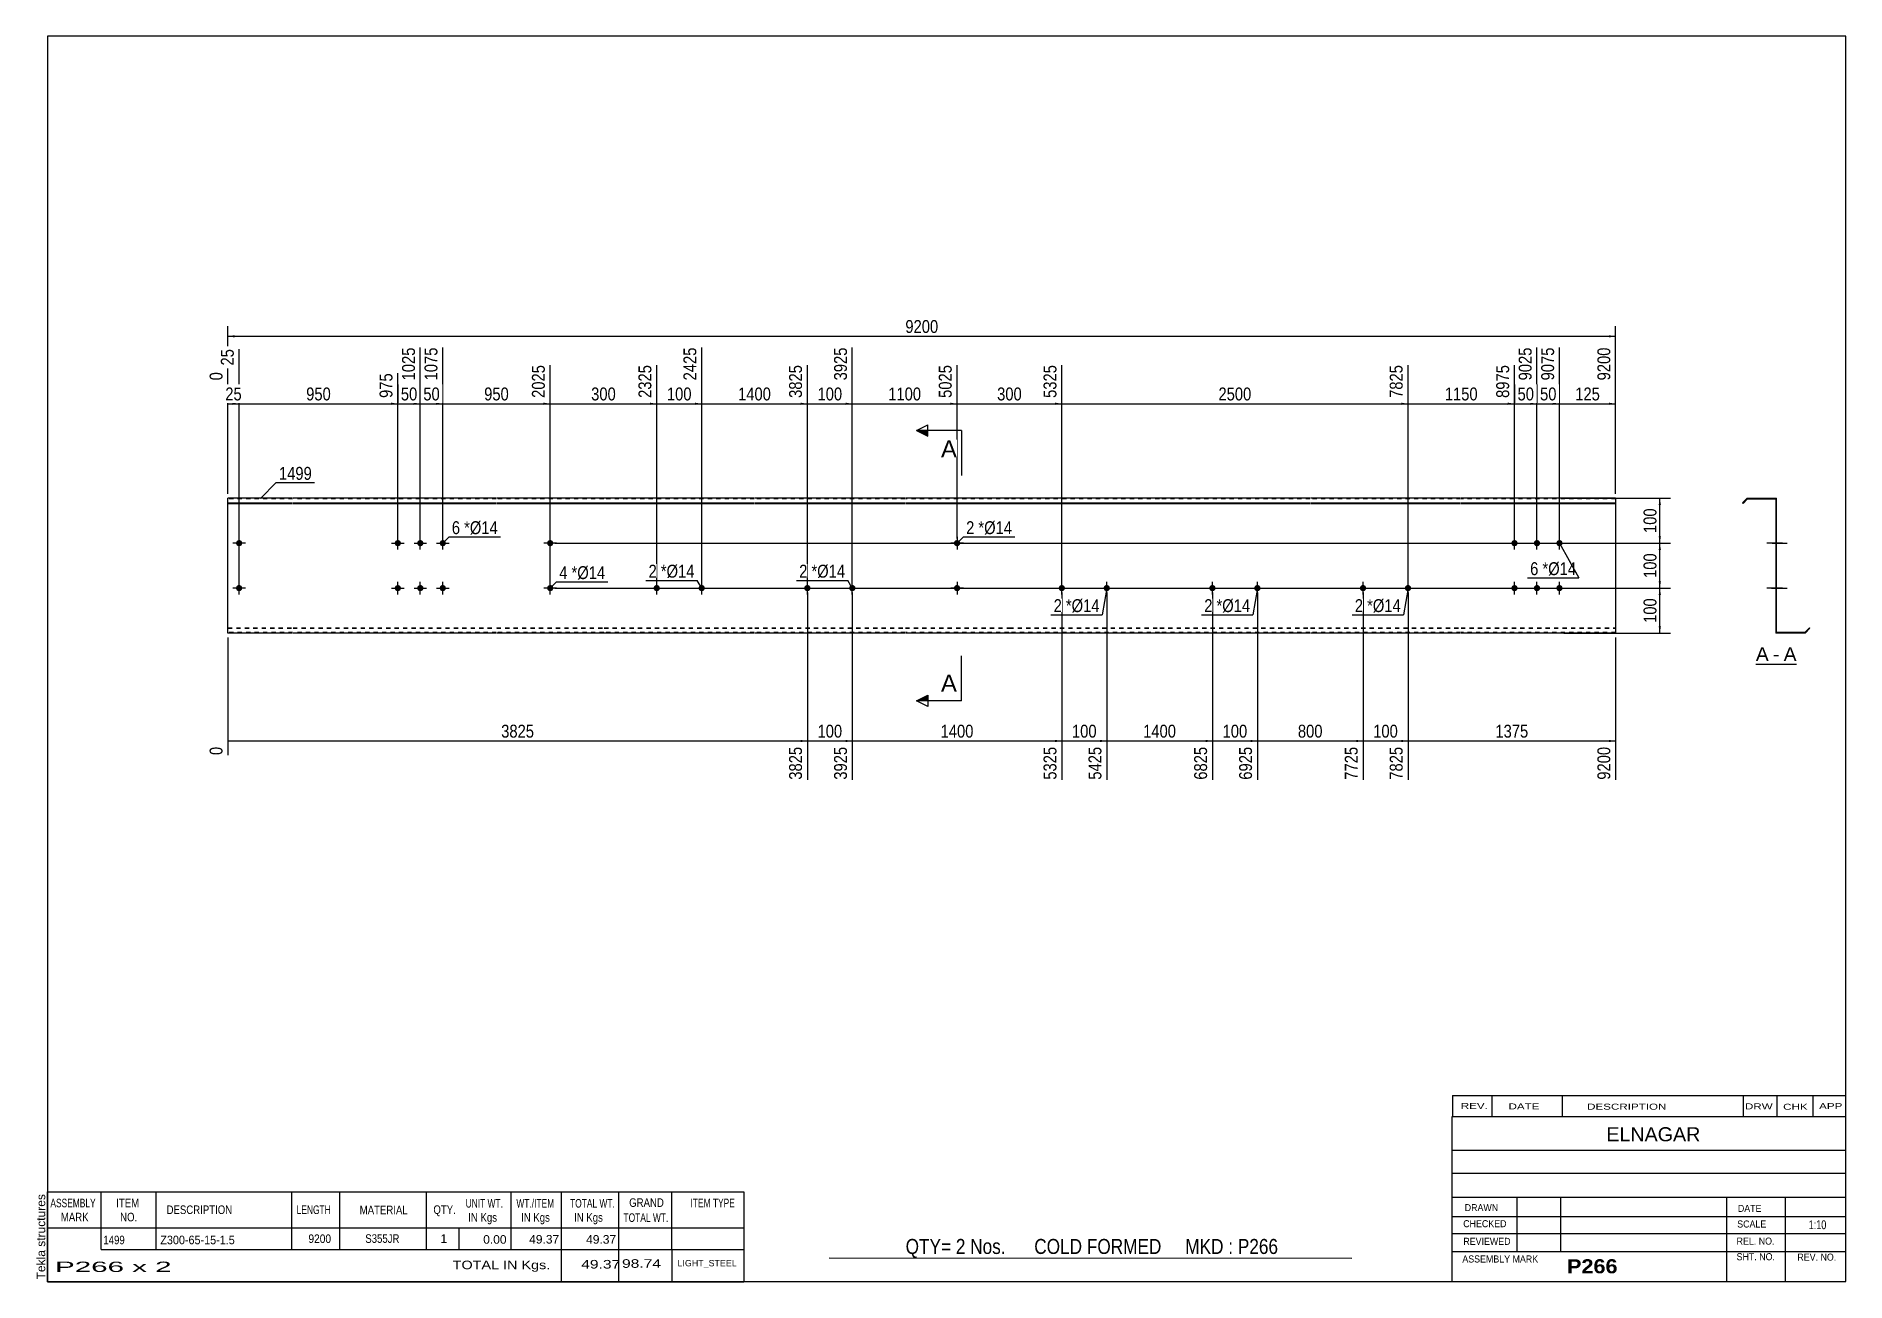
# Model space of a CAD drawing. Header units: millimetres. Extents: x -43 to 360, y -159 to 118.
import ezdxf

# ---------------------------------------------------------------- set-up
doc = ezdxf.new("R2010")
doc.units = ezdxf.units.MM
doc.linetypes.add('DXK_LINE_DOT1', pattern=[1.8814, 0.9407, -0.9407])
doc.styles.add('Arial', font='ARIAL.TTF', dxfattribs={"height": 0.2})
doc.styles.add('Arial Bold', font='ARIALBD.TTF', dxfattribs={"height": 0.2})
doc.styles.add('Arial Narrow', font='ARIALN.TTF', dxfattribs={"height": 0.2})

# ---------------------------------------------------------------- blocks, each defined once
blk = doc.blocks.new('Unknown-628701698-1200')
at = {"color": 5, "linetype": 'Continuous'}
for p, q in [((359.87, 117.75), (-40.13, 117.75)), ((-40.13, 117.75), (-40.13, -159.25)), ((359.87, -159.25), (359.87, 117.75)), ((-40.13, -159.25), (359.87, -159.25))]:
    blk.add_line(p, q, dxfattribs=at)
at = {"color": 174, "linetype": 'Continuous', "style": 'Arial'}
blk.add_text('Tekla structures', height=1.9102, rotation=90, dxfattribs=at).set_placement((-40.63, -158.75))
blk = doc.blocks.new('Unknown-628701698-12 - 1622')
at = {"color": 7, "linetype": 'Continuous'}
blk.add_line((339.87, -21.95), (348.9, -21.95), dxfattribs=at)
at = {"color": 0, "linetype": 'Continuous'}
blk.add_wipeout([(342.71, -21.2), (342.71, -18), (339.87, -18), (339.87, -21.2)], dxfattribs=at)
blk.add_wipeout([(345.1, -21.2), (345.1, -18), (343.67, -18), (343.67, -21.2)], dxfattribs=at)
at = {"color": 96, "linetype": 'Continuous', "style": 'Arial'}
blk.add_text('A', height=3.06, dxfattribs=at).set_placement((339.87, -21.2))
at = {"color": 0, "linetype": 'Continuous'}
blk.add_wipeout([(348.9, -21.2), (348.9, -18), (346.06, -18), (346.06, -21.2)], dxfattribs=at)
at = {"color": 96, "linetype": 'Continuous', "style": 'Arial'}
for s, p in [('-', (343.67, -21.2)), ('A', (346.06, -21.2))]:
    blk.add_text(s, height=3.06, dxfattribs=at).set_placement(p)
blk = doc.blocks.new('Bolt-628701698-1271 - 1220')
at = {"linetype": 'Continuous'}
for points in [[(1.8, -5, -1), (3.2, -5, -1)], [(70.99, -5, -1), (72.39, -5, -1)]]:
    blk.add_hatch(color=3, dxfattribs=at).paths.add_polyline_path(points)
at = {"color": 3, "linetype": 'Continuous'}
for p, q in [((2.5, -6.4), (2.5, -3.6)), ((71.69, -6.4), (71.69, -3.6)), ((3.9, -5), (1.1, -5)), ((73.09, -5), (70.29, -5))]:
    blk.add_line(p, q, dxfattribs=at)
blk = doc.blocks.new('Bolt-628701698-1261 - 1220')
at = {"linetype": 'Continuous'}
for points in [[(162.89, 5, -1), (161.49, 5, -1)], [(162.89, -5, -1), (161.49, -5, -1)]]:
    blk.add_hatch(color=3, dxfattribs=at).paths.add_polyline_path(points)
at = {"color": 3, "linetype": 'Continuous'}
for p, q in [((163.59, 5), (160.79, 5)), ((162.19, 6.4), (162.19, 3.6)), ((162.19, -3.6), (162.19, -6.4)), ((163.59, -5), (160.79, -5))]:
    blk.add_line(p, q, dxfattribs=at)
blk = doc.blocks.new('Bolt-628701698-1266 - 1220')
at = {"linetype": 'Continuous'}
for points in [[(1.8, 5, -1), (3.2, 5, -1)], [(70.99, 5, -1), (72.39, 5, -1)]]:
    blk.add_hatch(color=3, dxfattribs=at).paths.add_polyline_path(points)
at = {"color": 3, "linetype": 'Continuous'}
for p, q in [((3.9, 5), (1.1, 5)), ((2.5, 3.6), (2.5, 6.4)), ((73.09, 5), (70.29, 5)), ((71.69, 3.6), (71.69, 6.4))]:
    blk.add_line(p, q, dxfattribs=at)
blk = doc.blocks.new('Bolt-628701698-1299 - 1220')
at = {"linetype": 'Continuous'}
for points in [[(37.1, 5, -1), (38.5, 5, -1)], [(42.1, 5, -1), (43.5, 5, -1)], [(47.1, 5, -1), (48.5, 5, -1)], [(37.1, -5, -1), (38.5, -5, -1)], [(42.1, -5, -1), (43.5, -5, -1)], [(47.1, -5, -1), (48.5, -5, -1)]]:
    blk.add_hatch(color=3, dxfattribs=at).paths.add_polyline_path(points)
at = {"color": 3, "linetype": 'Continuous'}
for p, q in [((36.4, 5), (39.2, 5)), ((37.8, 3.6), (37.8, 6.4)), ((41.4, 5), (44.2, 5)), ((42.8, 3.6), (42.8, 6.4)), ((46.4, 5), (49.2, 5)), ((47.8, 3.6), (47.8, 6.4)), ((37.8, -6.4), (37.8, -3.6)), ((42.8, -6.4), (42.8, -3.6)), ((47.8, -6.4), (47.8, -3.6)), ((36.4, -5), (39.2, -5)), ((41.4, -5), (44.2, -5)), ((46.4, -5), (49.2, -5))]:
    blk.add_line(p, q, dxfattribs=at)
blk = doc.blocks.new('Bolt-628701698-1304 - 1220')
at = {"linetype": 'Continuous'}
for points in [[(285.48, 5, -1), (286.88, 5, -1)], [(290.48, 5, -1), (291.88, 5, -1)], [(295.48, 5, -1), (296.88, 5, -1)], [(285.48, -5, -1), (286.88, -5, -1)], [(290.48, -5, -1), (291.88, -5, -1)], [(295.48, -5, -1), (296.88, -5, -1)]]:
    blk.add_hatch(color=3, dxfattribs=at).paths.add_polyline_path(points)
at = {"color": 3, "linetype": 'Continuous'}
for p, q in [((284.78, 5), (287.58, 5)), ((286.18, 3.6), (286.18, 6.4)), ((289.78, 5), (292.58, 5)), ((291.18, 3.6), (291.18, 6.4)), ((294.78, 5), (297.58, 5)), ((296.18, 3.6), (296.18, 6.4)), ((286.18, -6.4), (286.18, -3.6)), ((291.18, -6.4), (291.18, -3.6)), ((296.18, -6.4), (296.18, -3.6)), ((284.78, -5), (287.58, -5)), ((289.78, -5), (292.58, -5)), ((294.78, -5), (297.58, -5))]:
    blk.add_line(p, q, dxfattribs=at)
blk = doc.blocks.new('Bolt-628701698-1309 - 1220')
at = {"linetype": 'Continuous'}
for points in [[(128.89, -4.3, -1), (128.89, -5.7, -1)], [(138.89, -4.3, -1), (138.89, -5.7, -1)]]:
    blk.add_hatch(color=3, dxfattribs=at).paths.add_polyline_path(points)
at = {"color": 3, "linetype": 'Continuous'}
for p, q in [((128.89, -6.4), (128.89, -3.6)), ((138.89, -6.4), (138.89, -3.6)), ((127.49, -5), (130.29, -5)), ((137.49, -5), (140.29, -5))]:
    blk.add_line(p, q, dxfattribs=at)
blk = doc.blocks.new('Bolt-628701698-1314 - 1220')
at = {"linetype": 'Continuous'}
for points in [[(185.49, -4.3, -1), (185.49, -5.7, -1)], [(195.49, -4.3, -1), (195.49, -5.7, -1)]]:
    blk.add_hatch(color=3, dxfattribs=at).paths.add_polyline_path(points)
at = {"color": 3, "linetype": 'Continuous'}
for p, q in [((185.49, -6.4), (185.49, -3.6)), ((195.49, -6.4), (195.49, -3.6)), ((184.09, -5), (186.89, -5)), ((194.09, -5), (196.89, -5))]:
    blk.add_line(p, q, dxfattribs=at)
blk = doc.blocks.new('Bolt-628701698-1319 - 1220')
at = {"linetype": 'Continuous'}
for points in [[(218.99, -4.3, -1), (218.99, -5.7, -1)], [(228.99, -4.3, -1), (228.99, -5.7, -1)]]:
    blk.add_hatch(color=3, dxfattribs=at).paths.add_polyline_path(points)
at = {"color": 3, "linetype": 'Continuous'}
for p, q in [((218.99, -6.4), (218.99, -3.6)), ((228.99, -6.4), (228.99, -3.6)), ((217.59, -5), (220.39, -5)), ((227.59, -5), (230.39, -5))]:
    blk.add_line(p, q, dxfattribs=at)
blk = doc.blocks.new('Bolt-628701698-1324 - 1220')
at = {"linetype": 'Continuous'}
for points in [[(252.49, -4.3, -1), (252.49, -5.7, -1)], [(262.49, -4.3, -1), (262.49, -5.7, -1)]]:
    blk.add_hatch(color=3, dxfattribs=at).paths.add_polyline_path(points)
at = {"color": 3, "linetype": 'Continuous'}
for p, q in [((252.49, -6.4), (252.49, -3.6)), ((262.49, -6.4), (262.49, -3.6)), ((251.09, -5), (253.89, -5)), ((261.09, -5), (263.89, -5))]:
    blk.add_line(p, q, dxfattribs=at)
blk = doc.blocks.new('Part-628701698-1340 - 1220')
at = {"color": 2, "linetype": 'Continuous'}
for p, q in [((0, -15), (0, 15)), ((14.4, 15), (0, 15)), ((0, 13.94), (14.4, 13.94)), ((0, 13.83), (14.4, 13.83)), ((59.69, 15), (14.5, 15)), ((14.5, 13.94), (59.69, 13.94)), ((14.5, 13.83), (59.69, 13.83)), ((83.59, 15), (59.79, 15)), ((59.79, 13.94), (83.59, 13.94)), ((59.79, 13.83), (83.59, 13.83)), ((117.09, 15), (83.69, 15)), ((83.69, 13.94), (117.09, 13.94)), ((83.69, 13.83), (117.09, 13.83)), ((150.59, 15), (117.19, 15)), ((117.19, 13.94), (150.59, 13.94)), ((117.19, 13.83), (150.59, 13.83)), ((173.69, 15), (150.69, 15)), ((150.69, 13.94), (173.69, 13.94)), ((150.69, 13.83), (173.69, 13.83)), ((207.19, 15), (173.79, 15)), ((173.79, 13.94), (207.19, 13.94)), ((173.79, 13.83), (207.19, 13.83)), ((240.69, 15), (207.29, 15)), ((207.29, 13.94), (240.69, 13.94)), ((207.29, 13.83), (240.69, 13.83)), ((274.19, 15), (240.79, 15)), ((240.79, 13.94), (274.19, 13.94)), ((240.79, 13.83), (274.19, 13.83)), ((308.68, 15), (274.29, 15)), ((274.29, 13.94), (308.68, 13.94)), ((274.29, 13.83), (308.68, 13.83)), ((308.68, 15), (308.68, -15)), ((14.4, -15), (0, -15)), ((59.69, -15), (14.5, -15)), ((83.59, -15), (59.79, -15)), ((117.09, -15), (83.69, -15)), ((150.59, -15), (117.19, -15)), ((173.69, -15), (150.69, -15)), ((207.19, -15), (173.79, -15)), ((240.69, -15), (207.29, -15)), ((274.19, -15), (240.79, -15)), ((308.68, -15), (274.29, -15))]:
    blk.add_line(p, q, dxfattribs=at)
at = {"color": 7, "linetype": 'DXK_LINE_DOT1'}
for p, q in [((14.4, 14.85), (0, 14.85)), ((59.69, 14.85), (14.5, 14.85)), ((83.59, 14.85), (59.79, 14.85)), ((117.09, 14.85), (83.69, 14.85)), ((150.59, 14.85), (117.19, 14.85)), ((173.69, 14.85), (150.69, 14.85)), ((207.19, 14.85), (173.79, 14.85)), ((240.69, 14.85), (207.29, 14.85)), ((274.19, 14.85), (240.79, 14.85)), ((308.68, 14.85), (274.29, 14.85)), ((0, -13.83), (14.4, -13.83)), ((0, -13.94), (14.4, -13.94)), ((14.4, -14.85), (0, -14.85)), ((14.5, -13.83), (59.69, -13.83)), ((14.5, -13.94), (59.69, -13.94)), ((59.69, -14.85), (14.5, -14.85)), ((59.79, -13.83), (83.59, -13.83)), ((59.79, -13.94), (83.59, -13.94)), ((83.59, -14.85), (59.79, -14.85)), ((83.69, -13.83), (117.09, -13.83)), ((83.69, -13.94), (117.09, -13.94)), ((117.09, -14.85), (83.69, -14.85)), ((117.19, -13.83), (150.59, -13.83)), ((117.19, -13.94), (150.59, -13.94)), ((150.59, -14.85), (117.19, -14.85)), ((150.69, -13.83), (173.69, -13.83)), ((150.69, -13.94), (173.69, -13.94)), ((173.69, -14.85), (150.69, -14.85)), ((173.79, -13.83), (207.19, -13.83)), ((173.79, -13.94), (207.19, -13.94)), ((207.19, -14.85), (173.79, -14.85)), ((207.29, -13.83), (240.69, -13.83)), ((207.29, -13.94), (240.69, -13.94)), ((240.69, -14.85), (207.29, -14.85)), ((240.79, -13.83), (274.19, -13.83)), ((240.79, -13.94), (274.19, -13.94)), ((274.19, -14.85), (240.79, -14.85)), ((274.29, -13.83), (308.68, -13.83)), ((274.29, -13.94), (308.68, -13.94)), ((308.68, -14.85), (274.29, -14.85))]:
    blk.add_line(p, q, dxfattribs=at)
blk = doc.blocks.new('Bolt-628701698-1648 - 1220')
at = {"linetype": 'Continuous'}
for points in [[(95.39, -4.3, -1), (95.39, -5.7, -1)], [(105.39, -4.3, -1), (105.39, -5.7, -1)]]:
    blk.add_hatch(color=3, dxfattribs=at).paths.add_polyline_path(points)
at = {"color": 3, "linetype": 'Continuous'}
for p, q in [((95.39, -6.4), (95.39, -3.6)), ((105.39, -6.4), (105.39, -3.6)), ((93.99, -5), (96.79, -5)), ((103.99, -5), (106.79, -5))]:
    blk.add_line(p, q, dxfattribs=at)
blk = doc.blocks.new('Bolt-628701698-1627 - 1622')
at = {"linetype": 'Continuous'}
for points in [[(344.46, 4.3), (344.46, 5.7), (344.31, 5.7), (344.31, 4.3)], [(344.46, -5.7), (344.46, -4.3), (344.31, -4.3), (344.31, -5.7)]]:
    blk.add_hatch(color=3, dxfattribs=at).paths.add_polyline_path(points)
at = {"color": 3, "linetype": 'Continuous'}
for p, q in [((344.46, 5), (342.31, 5)), ((344.46, 5.7), (344.31, 5.7)), ((344.46, 4.3), (344.31, 4.3)), ((344.46, -5), (342.31, -5)), ((344.46, -4.3), (344.31, -4.3)), ((344.46, -5.7), (344.31, -5.7))]:
    blk.add_line(p, q, dxfattribs=at)
blk = doc.blocks.new('Bolt-628701698-1628 - 1622')
at = {"linetype": 'Continuous'}
blk.add_hatch(color=3, dxfattribs=at).paths.add_polyline_path([(344.31, 5.7), (344.31, 4.3), (344.46, 4.3), (344.46, 5.7)])
blk.add_hatch(color=3, dxfattribs=at).paths.add_polyline_path([(344.31, 5.7), (344.31, 4.3), (344.46, 4.3), (344.46, 5.7)])
at = {"color": 3, "linetype": 'Continuous'}
for p, q in [((343.51, 5), (346.81, 5)), ((343.51, 5), (346.81, 5)), ((344.31, 5.7), (344.46, 5.7)), ((344.31, 5.7), (344.46, 5.7)), ((344.31, 4.3), (344.46, 4.3)), ((344.31, 4.3), (344.46, 4.3))]:
    blk.add_line(p, q, dxfattribs=at)
blk = doc.blocks.new('Bolt-628701698-1629 - 1622')
at = {"linetype": 'Continuous'}
blk.add_hatch(color=3, dxfattribs=at).paths.add_polyline_path([(344.31, -4.3), (344.31, -5.7), (344.46, -5.7), (344.46, -4.3)])
blk.add_hatch(color=3, dxfattribs=at).paths.add_polyline_path([(344.31, -4.3), (344.31, -5.7), (344.46, -5.7), (344.46, -4.3)])
at = {"color": 3, "linetype": 'Continuous'}
for p, q in [((343.51, -5), (346.81, -5)), ((343.51, -5), (346.81, -5)), ((344.31, -4.3), (344.46, -4.3)), ((344.31, -4.3), (344.46, -4.3)), ((344.31, -5.7), (344.46, -5.7)), ((344.31, -5.7), (344.46, -5.7))]:
    blk.add_line(p, q, dxfattribs=at)
blk = doc.blocks.new('Bolt-628701698-1630 - 1622')
at = {"linetype": 'Continuous'}
for points in [[(344.31, 5.7), (344.31, 4.3), (344.46, 4.3), (344.46, 5.7)], [(344.31, 5.7), (344.31, 4.3), (344.46, 4.3), (344.46, 5.7)], [(344.31, 5.7), (344.31, 4.3), (344.46, 4.3), (344.46, 5.7)], [(344.31, -4.3), (344.31, -5.7), (344.46, -5.7), (344.46, -4.3)], [(344.31, -4.3), (344.31, -5.7), (344.46, -5.7), (344.46, -4.3)], [(344.31, -4.3), (344.31, -5.7), (344.46, -5.7), (344.46, -4.3)]]:
    blk.add_hatch(color=3, dxfattribs=at).paths.add_polyline_path(points)
at = {"color": 3, "linetype": 'Continuous'}
for p, q in [((345.76, 5), (342.46, 5)), ((345.76, 5), (342.46, 5)), ((345.76, 5), (342.46, 5)), ((344.46, 5.7), (344.31, 5.7)), ((344.46, 5.7), (344.31, 5.7)), ((344.46, 5.7), (344.31, 5.7)), ((344.46, 4.3), (344.31, 4.3)), ((344.46, 4.3), (344.31, 4.3)), ((344.46, 4.3), (344.31, 4.3)), ((345.76, -5), (342.46, -5)), ((345.76, -5), (342.46, -5)), ((345.76, -5), (342.46, -5)), ((344.46, -4.3), (344.31, -4.3)), ((344.46, -4.3), (344.31, -4.3)), ((344.46, -4.3), (344.31, -4.3)), ((344.46, -5.7), (344.31, -5.7)), ((344.46, -5.7), (344.31, -5.7)), ((344.46, -5.7), (344.31, -5.7))]:
    blk.add_line(p, q, dxfattribs=at)
blk = doc.blocks.new('Bolt-628701698-1631 - 1622')
at = {"linetype": 'Continuous'}
for points in [[(344.31, 5.7), (344.31, 4.3), (344.46, 4.3), (344.46, 5.7)], [(344.31, 5.7), (344.31, 4.3), (344.46, 4.3), (344.46, 5.7)], [(344.31, 5.7), (344.31, 4.3), (344.46, 4.3), (344.46, 5.7)], [(344.31, -4.3), (344.31, -5.7), (344.46, -5.7), (344.46, -4.3)], [(344.31, -4.3), (344.31, -5.7), (344.46, -5.7), (344.46, -4.3)], [(344.31, -4.3), (344.31, -5.7), (344.46, -5.7), (344.46, -4.3)]]:
    blk.add_hatch(color=3, dxfattribs=at).paths.add_polyline_path(points)
at = {"color": 3, "linetype": 'Continuous'}
for p, q in [((345.76, 5), (342.46, 5)), ((345.76, 5), (342.46, 5)), ((345.76, 5), (342.46, 5)), ((344.46, 5.7), (344.31, 5.7)), ((344.46, 5.7), (344.31, 5.7)), ((344.46, 5.7), (344.31, 5.7)), ((344.46, 4.3), (344.31, 4.3)), ((344.46, 4.3), (344.31, 4.3)), ((344.46, 4.3), (344.31, 4.3)), ((345.76, -5), (342.46, -5)), ((345.76, -5), (342.46, -5)), ((345.76, -5), (342.46, -5)), ((344.46, -4.3), (344.31, -4.3)), ((344.46, -4.3), (344.31, -4.3)), ((344.46, -4.3), (344.31, -4.3)), ((344.46, -5.7), (344.31, -5.7)), ((344.46, -5.7), (344.31, -5.7)), ((344.46, -5.7), (344.31, -5.7))]:
    blk.add_line(p, q, dxfattribs=at)
blk = doc.blocks.new('Bolt-628701698-1632 - 1622')
at = {"linetype": 'Continuous'}
blk.add_hatch(color=3, dxfattribs=at).paths.add_polyline_path([(344.46, -5.7), (344.46, -4.3), (344.31, -4.3), (344.31, -5.7)])
blk.add_hatch(color=3, dxfattribs=at).paths.add_polyline_path([(344.46, -5.7), (344.46, -4.3), (344.31, -4.3), (344.31, -5.7)])
at = {"color": 3, "linetype": 'Continuous'}
for p, q in [((343.36, -5), (346.11, -5)), ((343.36, -5), (346.11, -5)), ((344.31, -4.3), (344.46, -4.3)), ((344.31, -4.3), (344.46, -4.3)), ((344.31, -5.7), (344.46, -5.7)), ((344.31, -5.7), (344.46, -5.7))]:
    blk.add_line(p, q, dxfattribs=at)
blk = doc.blocks.new('Bolt-628701698-1633 - 1622')
at = {"linetype": 'Continuous'}
blk.add_hatch(color=3, dxfattribs=at).paths.add_polyline_path([(344.46, -5.7), (344.46, -4.3), (344.31, -4.3), (344.31, -5.7)])
blk.add_hatch(color=3, dxfattribs=at).paths.add_polyline_path([(344.46, -5.7), (344.46, -4.3), (344.31, -4.3), (344.31, -5.7)])
at = {"color": 3, "linetype": 'Continuous'}
for p, q in [((343.36, -5), (346.11, -5)), ((343.36, -5), (346.11, -5)), ((344.31, -4.3), (344.46, -4.3)), ((344.31, -4.3), (344.46, -4.3)), ((344.31, -5.7), (344.46, -5.7)), ((344.31, -5.7), (344.46, -5.7))]:
    blk.add_line(p, q, dxfattribs=at)
blk = doc.blocks.new('Bolt-628701698-1634 - 1622')
at = {"linetype": 'Continuous'}
blk.add_hatch(color=3, dxfattribs=at).paths.add_polyline_path([(344.46, -5.7), (344.46, -4.3), (344.31, -4.3), (344.31, -5.7)])
blk.add_hatch(color=3, dxfattribs=at).paths.add_polyline_path([(344.46, -5.7), (344.46, -4.3), (344.31, -4.3), (344.31, -5.7)])
at = {"color": 3, "linetype": 'Continuous'}
for p, q in [((343.36, -5), (346.11, -5)), ((343.36, -5), (346.11, -5)), ((344.31, -4.3), (344.46, -4.3)), ((344.31, -4.3), (344.46, -4.3)), ((344.31, -5.7), (344.46, -5.7)), ((344.31, -5.7), (344.46, -5.7))]:
    blk.add_line(p, q, dxfattribs=at)
blk = doc.blocks.new('Bolt-628701698-1635 - 1622')
at = {"linetype": 'Continuous'}
blk.add_hatch(color=3, dxfattribs=at).paths.add_polyline_path([(344.46, -5.7), (344.46, -4.3), (344.31, -4.3), (344.31, -5.7)])
blk.add_hatch(color=3, dxfattribs=at).paths.add_polyline_path([(344.46, -5.7), (344.46, -4.3), (344.31, -4.3), (344.31, -5.7)])
at = {"color": 3, "linetype": 'Continuous'}
for p, q in [((343.36, -5), (346.11, -5)), ((343.36, -5), (346.11, -5)), ((344.31, -4.3), (344.46, -4.3)), ((344.31, -4.3), (344.46, -4.3)), ((344.31, -5.7), (344.46, -5.7)), ((344.31, -5.7), (344.46, -5.7))]:
    blk.add_line(p, q, dxfattribs=at)
blk = doc.blocks.new('Part-628701698-1636 - 1622')
at = {"color": 2, "linetype": 'Continuous'}
for p, q in [((337.96, 15), (336.9, 13.94)), ((336.9, 13.94), (337.01, 13.83)), ((338.02, 14.85), (337.01, 13.83)), ((337.96, 15), (344.46, 15)), ((338.02, 14.85), (344.31, 14.85)), ((344.31, 14.85), (344.31, -15)), ((344.46, -14.85), (344.46, 15)), ((350.81, -15), (344.31, -15)), ((350.75, -14.85), (344.46, -14.85)), ((350.75, -14.85), (351.77, -13.83)), ((350.81, -15), (351.87, -13.94)), ((351.87, -13.94), (351.77, -13.83))]:
    blk.add_line(p, q, dxfattribs=at)
blk = doc.blocks.new('Bolt-628701698-1909 - 1622')
at = {"linetype": 'Continuous'}
blk.add_hatch(color=3, dxfattribs=at).paths.add_polyline_path([(344.46, -5.7), (344.46, -4.3), (344.31, -4.3), (344.31, -5.7)])
blk.add_hatch(color=3, dxfattribs=at).paths.add_polyline_path([(344.46, -5.7), (344.46, -4.3), (344.31, -4.3), (344.31, -5.7)])
at = {"color": 3, "linetype": 'Continuous'}
for p, q in [((343.36, -5), (346.11, -5)), ((343.36, -5), (346.11, -5)), ((344.31, -4.3), (344.46, -4.3)), ((344.31, -4.3), (344.46, -4.3)), ((344.31, -5.7), (344.46, -5.7)), ((344.31, -5.7), (344.46, -5.7))]:
    blk.add_line(p, q, dxfattribs=at)
blk = doc.blocks.new('StraightDimension-628701698-1721 - 1220')
at = {"linetype": 'Continuous'}
for points in [[(318.25, 3.5), (318.5, 5), (318.75, 3.5)], [(318.75, -3.5), (318.5, -5), (318.25, -3.5)]]:
    blk.add_hatch(color=7, dxfattribs=at).paths.add_polyline_path(points)
at = {"color": 7, "linetype": 'Continuous'}
for p, q in [((72.69, 5), (320.9, 5)), ((318.5, -5), (318.5, 5)), ((72.69, -5), (320.9, -5))]:
    blk.add_line(p, q, dxfattribs=at)
at = {"color": 0}
blk.add_wipeout([(318.35, 3.34), (314.15, 3.34), (314.15, -3.34), (318.35, -3.34)], dxfattribs=at)
at = {"color": 3, "style": 'Arial Narrow'}
blk.add_text('100', height=2.863, rotation=90.0002, dxfattribs=at).set_placement((317.75, -2.74))
blk = doc.blocks.new('StraightDimension-628701698-2163 - 1220')
at = {"linetype": 'Continuous'}
blk.add_hatch(color=7, dxfattribs=at).paths.add_polyline_path([(137.39, 36.25), (138.89, 36), (137.39, 35.75)])
at = {"color": 7, "linetype": 'Continuous'}
for p, q in [((138.89, -4), (138.89, 48.51)), ((128.89, -4), (128.89, 44.61)), ((128.89, 36), (138.89, 36))]:
    blk.add_line(p, q, dxfattribs=at)
at = {"color": 0}
blk.add_wipeout([(137.23, 36.15), (137.23, 40.35), (130.55, 40.35), (130.55, 36.15)], dxfattribs=at)
at = {"color": 0, "linetype": 'Continuous'}
blk.add_wipeout([(138.29, 49.11), (134.09, 49.11), (134.09, 40.6), (138.29, 40.6)], dxfattribs=at)
at = {"color": 3, "linetype": 'Continuous', "style": 'Arial Narrow'}
blk.add_text('3925', height=2.863, rotation=90.0002, dxfattribs=at).set_placement((137.69, 41.2))
at = {"color": 3, "style": 'Arial Narrow'}
blk.add_text('100', height=2.863, dxfattribs=at).set_placement((131.15, 36.75))
blk = doc.blocks.new('StraightDimension-628701698-1439 - 1220')
at = {"linetype": 'Continuous'}
blk.add_hatch(color=7, dxfattribs=at).paths.add_polyline_path([(183.99, -38.75), (185.49, -39), (183.99, -39.25)])
at = {"color": 7, "linetype": 'Continuous'}
for p, q in [((138.89, -6), (138.89, -47.61)), ((185.49, -6), (185.49, -47.61)), ((138.89, -39), (185.49, -39))]:
    blk.add_line(p, q, dxfattribs=at)
at = {"color": 0}
blk.add_wipeout([(166.44, -38.85), (166.44, -34.65), (157.93, -34.65), (157.93, -38.85)], dxfattribs=at)
at = {"color": 0, "linetype": 'Continuous'}
blk.add_wipeout([(184.89, -39.7), (180.69, -39.7), (180.69, -48.21), (184.89, -48.21)], dxfattribs=at)
at = {"color": 3, "style": 'Arial Narrow'}
blk.add_text('1400', height=2.863, dxfattribs=at).set_placement((158.53, -38.25))
at = {"color": 3, "linetype": 'Continuous', "style": 'Arial Narrow'}
blk.add_text('5325', height=2.863, rotation=90.0002, dxfattribs=at).set_placement((184.29, -47.61))
blk = doc.blocks.new('StraightDimension-628701698-2169 - 1220')
at = {"linetype": 'Continuous'}
blk.add_hatch(color=7, dxfattribs=at).paths.add_polyline_path([(41.3, 36.25), (42.8, 36), (41.3, 35.75)])
at = {"color": 7, "linetype": 'Continuous'}
for p, q in [((42.8, 6), (42.8, 48.51)), ((37.8, 6), (37.8, 42.78)), ((37.8, 36), (42.8, 36))]:
    blk.add_line(p, q, dxfattribs=at)
at = {"color": 0}
blk.add_wipeout([(42.73, 36.15), (42.73, 40.35), (37.87, 40.35), (37.87, 36.15)], dxfattribs=at)
at = {"color": 0, "linetype": 'Continuous'}
blk.add_wipeout([(42.2, 49.11), (38, 49.11), (38, 40.6), (42.2, 40.6)], dxfattribs=at)
at = {"color": 3, "linetype": 'Continuous', "style": 'Arial Narrow'}
blk.add_text('1025', height=2.863, rotation=90.0002, dxfattribs=at).set_placement((41.6, 41.2))
at = {"color": 3, "style": 'Arial Narrow'}
blk.add_text('50', height=2.863, dxfattribs=at).set_placement((38.47, 36.75))
blk = doc.blocks.new('StraightDimension-628701698-2170 - 1220')
at = {"linetype": 'Continuous'}
blk.add_hatch(color=7, dxfattribs=at).paths.add_polyline_path([(36.3, 36.25), (37.8, 36), (36.3, 35.75)])
at = {"color": 7, "linetype": 'Continuous'}
for p, q in [((2.5, -4), (2.5, 48.16)), ((37.8, 6), (37.8, 42.78)), ((2.5, 36), (37.8, 36))]:
    blk.add_line(p, q, dxfattribs=at)
at = {"color": 0}
blk.add_wipeout([(23.49, 36.15), (23.49, 40.35), (16.81, 40.35), (16.81, 36.15)], dxfattribs=at)
at = {"color": 0, "linetype": 'Continuous'}
blk.add_wipeout([(37.2, 43.38), (33, 43.38), (33, 36.7), (37.2, 36.7)], dxfattribs=at)
at = {"color": 3, "linetype": 'Continuous', "style": 'Arial Narrow'}
blk.add_text('975', height=2.863, rotation=90.0002, dxfattribs=at).set_placement((36.6, 37.3))
at = {"color": 3, "style": 'Arial Narrow'}
blk.add_text('950', height=2.863, dxfattribs=at).set_placement((17.41, 36.75))
blk = doc.blocks.new('StraightDimension-628701698-1357 - 1220')
at = {"linetype": 'Continuous'}
for points in [[(1.5, 50.75), (0, 51), (1.5, 51.25)], [(307.18, 51.25), (308.68, 51), (307.18, 50.75)]]:
    blk.add_hatch(color=7, dxfattribs=at).paths.add_polyline_path(points)
at = {"color": 7, "linetype": 'Continuous'}
for p, q in [((0, 16), (0, 53.25)), ((308.68, 16), (308.68, 53.25)), ((0, 51), (308.68, 51))]:
    blk.add_line(p, q, dxfattribs=at)
at = {"color": 0}
blk.add_wipeout([(158.6, 51.15), (158.6, 55.35), (150.09, 55.35), (150.09, 51.15)], dxfattribs=at)
at = {"color": 3, "style": 'Arial Narrow'}
blk.add_text('9200', height=2.863, dxfattribs=at).set_placement((150.69, 51.75))
blk = doc.blocks.new('StraightDimension-628701698-2166 - 1220')
at = {"linetype": 'Continuous'}
blk.add_hatch(color=7, dxfattribs=at).paths.add_polyline_path([(93.89, 36.25), (95.39, 36), (93.89, 35.75)])
at = {"color": 7, "linetype": 'Continuous'}
for p, q in [((71.69, -4), (71.69, 44.61)), ((95.39, -4), (95.39, 44.61)), ((71.69, 36), (95.39, 36))]:
    blk.add_line(p, q, dxfattribs=at)
at = {"color": 0, "linetype": 'Continuous'}
blk.add_wipeout([(94.79, 45.21), (90.59, 45.21), (90.59, 36.7), (94.79, 36.7)], dxfattribs=at)
at = {"color": 0}
blk.add_wipeout([(86.88, 36.15), (86.88, 40.35), (80.2, 40.35), (80.2, 36.15)], dxfattribs=at)
at = {"color": 3, "linetype": 'Continuous', "style": 'Arial Narrow'}
blk.add_text('2325', height=2.863, rotation=90.0002, dxfattribs=at).set_placement((94.19, 37.3))
at = {"color": 3, "style": 'Arial Narrow'}
blk.add_text('300', height=2.863, dxfattribs=at).set_placement((80.8, 36.75))
blk = doc.blocks.new('StraightDimension-628701698-1720 - 1220')
at = {"linetype": 'Continuous'}
for points in [[(318.25, 13.5), (318.5, 15), (318.75, 13.5)], [(318.75, 6.5), (318.5, 5), (318.25, 6.5)]]:
    blk.add_hatch(color=7, dxfattribs=at).paths.add_polyline_path(points)
at = {"color": 7, "linetype": 'Continuous'}
for p, q in [((297.18, 15), (320.9, 15)), ((318.5, 5), (318.5, 15)), ((72.69, 5), (320.9, 5))]:
    blk.add_line(p, q, dxfattribs=at)
at = {"color": 0}
blk.add_wipeout([(318.35, 13.34), (314.15, 13.34), (314.15, 6.66), (318.35, 6.66)], dxfattribs=at)
at = {"color": 3, "style": 'Arial Narrow'}
blk.add_text('100', height=2.863, rotation=90.0002, dxfattribs=at).set_placement((317.75, 7.26))
blk = doc.blocks.new('StraightDimension-628701698-1417 - 1220')
at = {"linetype": 'Continuous'}
blk.add_hatch(color=7, dxfattribs=at).paths.add_polyline_path([(127.39, -38.75), (128.89, -39), (127.39, -39.25)])
at = {"color": 7, "linetype": 'Continuous'}
for p, q in [((128.89, -6), (128.89, -47.61)), ((0, -16), (0, -42.13)), ((0, -39), (128.89, -39))]:
    blk.add_line(p, q, dxfattribs=at)
at = {"color": 0}
blk.add_wipeout([(68.7, -38.85), (68.7, -34.65), (60.19, -34.65), (60.19, -38.85)], dxfattribs=at)
at = {"color": 0, "linetype": 'Continuous'}
for points in [[(-0.6, -39.7), (-4.8, -39.7), (-4.8, -42.73), (-0.6, -42.73)], [(128.29, -39.7), (124.09, -39.7), (124.09, -48.21), (128.29, -48.21)]]:
    blk.add_wipeout(points, dxfattribs=at)
at = {"color": 3, "style": 'Arial Narrow'}
blk.add_text('3825', height=2.863, dxfattribs=at).set_placement((60.79, -38.25))
at = {"color": 3, "linetype": 'Continuous', "style": 'Arial Narrow'}
for s, height, p in [('0', 2.86, (-1.2, -42.13)), ('3825', 2.863, (127.69, -47.61))]:
    blk.add_text(s, height=height, rotation=90.0002, dxfattribs=at).set_placement(p)
blk = doc.blocks.new('StraightDimension-628701698-1429 - 1220')
at = {"linetype": 'Continuous'}
blk.add_hatch(color=7, dxfattribs=at).paths.add_polyline_path([(137.39, -38.75), (138.89, -39), (137.39, -39.25)])
at = {"color": 7, "linetype": 'Continuous'}
for p, q in [((128.89, -6), (128.89, -47.61)), ((138.89, -6), (138.89, -47.61)), ((128.89, -39), (138.89, -39))]:
    blk.add_line(p, q, dxfattribs=at)
at = {"color": 0}
blk.add_wipeout([(137.23, -38.85), (137.23, -34.65), (130.55, -34.65), (130.55, -38.85)], dxfattribs=at)
at = {"color": 0, "linetype": 'Continuous'}
blk.add_wipeout([(138.29, -39.7), (134.09, -39.7), (134.09, -48.21), (138.29, -48.21)], dxfattribs=at)
at = {"color": 3, "style": 'Arial Narrow'}
blk.add_text('100', height=2.863, dxfattribs=at).set_placement((131.15, -38.25))
at = {"color": 3, "linetype": 'Continuous', "style": 'Arial Narrow'}
blk.add_text('3925', height=2.863, rotation=90.0002, dxfattribs=at).set_placement((137.69, -47.61))
blk = doc.blocks.new('StraightDimension-628701698-1449 - 1220')
at = {"linetype": 'Continuous'}
blk.add_hatch(color=7, dxfattribs=at).paths.add_polyline_path([(193.99, -38.75), (195.49, -39), (193.99, -39.25)])
at = {"color": 7, "linetype": 'Continuous'}
for p, q in [((185.49, -6), (185.49, -47.61)), ((195.49, -6), (195.49, -47.61)), ((185.49, -39), (195.49, -39))]:
    blk.add_line(p, q, dxfattribs=at)
at = {"color": 0}
blk.add_wipeout([(193.83, -38.85), (193.83, -34.65), (187.15, -34.65), (187.15, -38.85)], dxfattribs=at)
at = {"color": 0, "linetype": 'Continuous'}
blk.add_wipeout([(194.89, -39.7), (190.69, -39.7), (190.69, -48.21), (194.89, -48.21)], dxfattribs=at)
at = {"color": 3, "style": 'Arial Narrow'}
blk.add_text('100', height=2.863, dxfattribs=at).set_placement((187.75, -38.25))
at = {"color": 3, "linetype": 'Continuous', "style": 'Arial Narrow'}
blk.add_text('5425', height=2.863, rotation=90.0002, dxfattribs=at).set_placement((194.29, -47.61))
blk = doc.blocks.new('StraightDimension-628701698-2160 - 1220')
at = {"linetype": 'Continuous'}
blk.add_hatch(color=7, dxfattribs=at).paths.add_polyline_path([(260.99, 36.25), (262.49, 36), (260.99, 35.75)])
at = {"color": 7, "linetype": 'Continuous'}
for p, q in [((185.49, -4), (185.49, 44.61)), ((262.49, -4), (262.49, 44.61)), ((185.49, 36), (262.49, 36))]:
    blk.add_line(p, q, dxfattribs=at)
at = {"color": 0, "linetype": 'Continuous'}
blk.add_wipeout([(261.89, 45.21), (257.69, 45.21), (257.69, 36.7), (261.89, 36.7)], dxfattribs=at)
at = {"color": 0}
blk.add_wipeout([(228.24, 36.15), (228.24, 40.35), (219.73, 40.35), (219.73, 36.15)], dxfattribs=at)
at = {"color": 3, "linetype": 'Continuous', "style": 'Arial Narrow'}
blk.add_text('7825', height=2.863, rotation=90.0002, dxfattribs=at).set_placement((261.29, 37.3))
at = {"color": 3, "style": 'Arial Narrow'}
blk.add_text('2500', height=2.863, dxfattribs=at).set_placement((220.33, 36.75))
blk = doc.blocks.new('StraightDimension-628701698-1459 - 1220')
at = {"linetype": 'Continuous'}
blk.add_hatch(color=7, dxfattribs=at).paths.add_polyline_path([(217.49, -38.75), (218.99, -39), (217.49, -39.25)])
at = {"color": 7, "linetype": 'Continuous'}
for p, q in [((195.49, -6), (195.49, -47.61)), ((218.99, -6), (218.99, -47.61)), ((195.49, -39), (218.99, -39))]:
    blk.add_line(p, q, dxfattribs=at)
at = {"color": 0}
blk.add_wipeout([(211.49, -38.85), (211.49, -34.65), (202.98, -34.65), (202.98, -38.85)], dxfattribs=at)
at = {"color": 0, "linetype": 'Continuous'}
blk.add_wipeout([(218.39, -39.7), (214.19, -39.7), (214.19, -48.21), (218.39, -48.21)], dxfattribs=at)
at = {"color": 3, "style": 'Arial Narrow'}
blk.add_text('1400', height=2.863, dxfattribs=at).set_placement((203.58, -38.25))
at = {"color": 3, "linetype": 'Continuous', "style": 'Arial Narrow'}
blk.add_text('6825', height=2.863, rotation=90.0002, dxfattribs=at).set_placement((217.79, -47.61))
blk = doc.blocks.new('StraightDimension-628701698-1469 - 1220')
at = {"linetype": 'Continuous'}
blk.add_hatch(color=7, dxfattribs=at).paths.add_polyline_path([(227.49, -38.75), (228.99, -39), (227.49, -39.25)])
at = {"color": 7, "linetype": 'Continuous'}
for p, q in [((218.99, -6), (218.99, -47.61)), ((228.99, -6), (228.99, -47.61)), ((218.99, -39), (228.99, -39))]:
    blk.add_line(p, q, dxfattribs=at)
at = {"color": 0}
blk.add_wipeout([(227.33, -38.85), (227.33, -34.65), (220.65, -34.65), (220.65, -38.85)], dxfattribs=at)
at = {"color": 0, "linetype": 'Continuous'}
blk.add_wipeout([(228.39, -39.7), (224.19, -39.7), (224.19, -48.21), (228.39, -48.21)], dxfattribs=at)
at = {"color": 3, "style": 'Arial Narrow'}
blk.add_text('100', height=2.863, dxfattribs=at).set_placement((221.25, -38.25))
at = {"color": 3, "linetype": 'Continuous', "style": 'Arial Narrow'}
blk.add_text('6925', height=2.863, rotation=90.0002, dxfattribs=at).set_placement((227.79, -47.61))
blk = doc.blocks.new('StraightDimension-628701698-2156 - 1220')
at = {"linetype": 'Continuous'}
blk.add_hatch(color=7, dxfattribs=at).paths.add_polyline_path([(307.18, 36.25), (308.68, 36), (307.18, 35.75)])
at = {"color": 7, "linetype": 'Continuous'}
for p, q in [((296.18, 6), (296.18, 48.51)), ((308.68, 16), (308.68, 48.51)), ((296.18, 36), (308.68, 36))]:
    blk.add_line(p, q, dxfattribs=at)
at = {"color": 0}
blk.add_wipeout([(305.78, 36.15), (305.78, 40.35), (299.09, 40.35), (299.09, 36.15)], dxfattribs=at)
at = {"color": 0, "linetype": 'Continuous'}
blk.add_wipeout([(308.08, 49.11), (303.88, 49.11), (303.88, 40.6), (308.08, 40.6)], dxfattribs=at)
at = {"color": 3, "linetype": 'Continuous', "style": 'Arial Narrow'}
blk.add_text('9200', height=2.863, rotation=90.0002, dxfattribs=at).set_placement((307.48, 41.2))
at = {"color": 3, "style": 'Arial Narrow'}
blk.add_text('125', height=2.863, dxfattribs=at).set_placement((299.69, 36.75))
blk = doc.blocks.new('StraightDimension-628701698-1479 - 1220')
at = {"linetype": 'Continuous'}
blk.add_hatch(color=7, dxfattribs=at).paths.add_polyline_path([(250.99, -38.75), (252.49, -39), (250.99, -39.25)])
at = {"color": 7, "linetype": 'Continuous'}
for p, q in [((228.99, -6), (228.99, -47.61)), ((252.49, -6), (252.49, -47.61)), ((228.99, -39), (252.49, -39))]:
    blk.add_line(p, q, dxfattribs=at)
at = {"color": 0}
blk.add_wipeout([(244.08, -38.85), (244.08, -34.65), (237.4, -34.65), (237.4, -38.85)], dxfattribs=at)
at = {"color": 0, "linetype": 'Continuous'}
blk.add_wipeout([(251.89, -39.7), (247.69, -39.7), (247.69, -48.21), (251.89, -48.21)], dxfattribs=at)
at = {"color": 3, "style": 'Arial Narrow'}
blk.add_text('800', height=2.863, dxfattribs=at).set_placement((238, -38.25))
at = {"color": 3, "linetype": 'Continuous', "style": 'Arial Narrow'}
blk.add_text('7725', height=2.863, rotation=90.0002, dxfattribs=at).set_placement((251.29, -47.61))
blk = doc.blocks.new('StraightDimension-628701698-1489 - 1220')
at = {"linetype": 'Continuous'}
blk.add_hatch(color=7, dxfattribs=at).paths.add_polyline_path([(260.99, -38.75), (262.49, -39), (260.99, -39.25)])
at = {"color": 7, "linetype": 'Continuous'}
for p, q in [((252.49, -6), (252.49, -47.61)), ((262.49, -6), (262.49, -47.61)), ((252.49, -39), (262.49, -39))]:
    blk.add_line(p, q, dxfattribs=at)
at = {"color": 0}
blk.add_wipeout([(260.83, -38.85), (260.83, -34.65), (254.15, -34.65), (254.15, -38.85)], dxfattribs=at)
at = {"color": 0, "linetype": 'Continuous'}
blk.add_wipeout([(261.89, -39.7), (257.69, -39.7), (257.69, -48.21), (261.89, -48.21)], dxfattribs=at)
at = {"color": 3, "style": 'Arial Narrow'}
blk.add_text('100', height=2.863, dxfattribs=at).set_placement((254.75, -38.25))
at = {"color": 3, "linetype": 'Continuous', "style": 'Arial Narrow'}
blk.add_text('7825', height=2.863, rotation=90.0002, dxfattribs=at).set_placement((261.29, -47.61))
blk = doc.blocks.new('StraightDimension-628701698-1499 - 1220')
at = {"linetype": 'Continuous'}
blk.add_hatch(color=7, dxfattribs=at).paths.add_polyline_path([(307.18, -38.75), (308.68, -39), (307.18, -39.25)])
at = {"color": 7, "linetype": 'Continuous'}
for p, q in [((262.49, -6), (262.49, -47.61)), ((308.68, -16), (308.68, -47.61)), ((262.49, -39), (308.68, -39))]:
    blk.add_line(p, q, dxfattribs=at)
at = {"color": 0}
blk.add_wipeout([(289.84, -38.85), (289.84, -34.65), (281.33, -34.65), (281.33, -38.85)], dxfattribs=at)
at = {"color": 0, "linetype": 'Continuous'}
blk.add_wipeout([(308.08, -39.7), (303.88, -39.7), (303.88, -48.21), (308.08, -48.21)], dxfattribs=at)
at = {"color": 3, "style": 'Arial Narrow'}
blk.add_text('1375', height=2.863, dxfattribs=at).set_placement((281.93, -38.25))
at = {"color": 3, "linetype": 'Continuous', "style": 'Arial Narrow'}
blk.add_text('9200', height=2.863, rotation=90.0002, dxfattribs=at).set_placement((307.48, -47.61))
blk = doc.blocks.new('StraightDimension-628701698-2164 - 1220')
at = {"linetype": 'Continuous'}
blk.add_hatch(color=7, dxfattribs=at).paths.add_polyline_path([(127.39, 36.25), (128.89, 36), (127.39, 35.75)])
at = {"color": 7, "linetype": 'Continuous'}
for p, q in [((105.39, -4), (105.39, 48.51)), ((128.89, -4), (128.89, 44.61)), ((105.39, 36), (128.89, 36))]:
    blk.add_line(p, q, dxfattribs=at)
at = {"color": 0, "linetype": 'Continuous'}
blk.add_wipeout([(128.29, 45.21), (124.09, 45.21), (124.09, 36.7), (128.29, 36.7)], dxfattribs=at)
at = {"color": 0}
blk.add_wipeout([(121.39, 36.15), (121.39, 40.35), (112.88, 40.35), (112.88, 36.15)], dxfattribs=at)
at = {"color": 3, "linetype": 'Continuous', "style": 'Arial Narrow'}
blk.add_text('3825', height=2.863, rotation=90.0002, dxfattribs=at).set_placement((127.69, 37.3))
at = {"color": 3, "style": 'Arial Narrow'}
blk.add_text('1400', height=2.863, dxfattribs=at).set_placement((113.48, 36.75))
blk = doc.blocks.new('StraightDimension-628701698-1722 - 1220')
at = {"linetype": 'Continuous'}
for points in [[(318.25, -6.5), (318.5, -5), (318.75, -6.5)], [(318.75, -13.5), (318.5, -15), (318.25, -13.5)]]:
    blk.add_hatch(color=7, dxfattribs=at).paths.add_polyline_path(points)
at = {"color": 7, "linetype": 'Continuous'}
for p, q in [((72.69, -5), (320.9, -5)), ((318.5, -15), (318.5, -5)), ((297.18, -15), (320.9, -15))]:
    blk.add_line(p, q, dxfattribs=at)
at = {"color": 0}
blk.add_wipeout([(318.35, -6.66), (314.15, -6.66), (314.15, -13.34), (318.35, -13.34)], dxfattribs=at)
at = {"color": 3, "style": 'Arial Narrow'}
blk.add_text('100', height=2.863, rotation=90.0002, dxfattribs=at).set_placement((317.75, -12.74))
blk = doc.blocks.new('StraightDimension-628701698-2157 - 1220')
at = {"linetype": 'Continuous'}
blk.add_hatch(color=7, dxfattribs=at).paths.add_polyline_path([(294.68, 36.25), (296.18, 36), (294.68, 35.75)])
at = {"color": 7, "linetype": 'Continuous'}
for p, q in [((291.18, 6), (291.18, 48.51)), ((296.18, 6), (296.18, 48.51)), ((291.18, 36), (296.18, 36))]:
    blk.add_line(p, q, dxfattribs=at)
at = {"color": 0}
blk.add_wipeout([(296.11, 36.15), (296.11, 40.35), (291.26, 40.35), (291.26, 36.15)], dxfattribs=at)
at = {"color": 0, "linetype": 'Continuous'}
blk.add_wipeout([(295.58, 49.11), (291.38, 49.11), (291.38, 40.6), (295.58, 40.6)], dxfattribs=at)
at = {"color": 3, "linetype": 'Continuous', "style": 'Arial Narrow'}
blk.add_text('9075', height=2.863, rotation=90.0002, dxfattribs=at).set_placement((294.98, 41.2))
at = {"color": 3, "style": 'Arial Narrow'}
blk.add_text('50', height=2.863, dxfattribs=at).set_placement((291.86, 36.75))
blk = doc.blocks.new('StraightDimension-628701698-2158 - 1220')
at = {"linetype": 'Continuous'}
blk.add_hatch(color=7, dxfattribs=at).paths.add_polyline_path([(289.68, 36.25), (291.18, 36), (289.68, 35.75)])
at = {"color": 7, "linetype": 'Continuous'}
for p, q in [((291.18, 6), (291.18, 48.51)), ((286.18, 6), (286.18, 44.61)), ((286.18, 36), (291.18, 36))]:
    blk.add_line(p, q, dxfattribs=at)
at = {"color": 0}
blk.add_wipeout([(291.11, 36.15), (291.11, 40.35), (286.26, 40.35), (286.26, 36.15)], dxfattribs=at)
at = {"color": 0, "linetype": 'Continuous'}
blk.add_wipeout([(290.58, 49.11), (286.38, 49.11), (286.38, 40.6), (290.58, 40.6)], dxfattribs=at)
at = {"color": 3, "linetype": 'Continuous', "style": 'Arial Narrow'}
blk.add_text('9025', height=2.863, rotation=90.0002, dxfattribs=at).set_placement((289.98, 41.2))
at = {"color": 3, "style": 'Arial Narrow'}
blk.add_text('50', height=2.863, dxfattribs=at).set_placement((286.86, 36.75))
blk = doc.blocks.new('StraightDimension-628701698-2159 - 1220')
at = {"linetype": 'Continuous'}
blk.add_hatch(color=7, dxfattribs=at).paths.add_polyline_path([(284.68, 36.25), (286.18, 36), (284.68, 35.75)])
at = {"color": 7, "linetype": 'Continuous'}
for p, q in [((262.49, -4), (262.49, 44.61)), ((286.18, 6), (286.18, 44.61)), ((262.49, 36), (286.18, 36))]:
    blk.add_line(p, q, dxfattribs=at)
at = {"color": 0, "linetype": 'Continuous'}
blk.add_wipeout([(285.58, 45.21), (281.38, 45.21), (281.38, 36.7), (285.58, 36.7)], dxfattribs=at)
at = {"color": 0}
blk.add_wipeout([(278.59, 36.15), (278.59, 40.35), (270.08, 40.35), (270.08, 36.15)], dxfattribs=at)
at = {"color": 3, "linetype": 'Continuous', "style": 'Arial Narrow'}
blk.add_text('8975', height=2.863, rotation=90.0002, dxfattribs=at).set_placement((284.98, 37.3))
at = {"color": 3, "style": 'Arial Narrow'}
blk.add_text('1150', height=2.863, dxfattribs=at).set_placement((270.68, 36.75))
blk = doc.blocks.new('StraightDimension-628701698-2161 - 1220')
at = {"linetype": 'Continuous'}
blk.add_hatch(color=7, dxfattribs=at).paths.add_polyline_path([(183.99, 36.25), (185.49, 36), (183.99, 35.75)])
at = {"color": 7, "linetype": 'Continuous'}
for p, q in [((162.19, 6), (162.19, 44.61)), ((185.49, -4), (185.49, 44.61)), ((162.19, 36), (185.49, 36))]:
    blk.add_line(p, q, dxfattribs=at)
at = {"color": 0, "linetype": 'Continuous'}
blk.add_wipeout([(184.89, 45.21), (180.69, 45.21), (180.69, 36.7), (184.89, 36.7)], dxfattribs=at)
at = {"color": 0}
blk.add_wipeout([(177.18, 36.15), (177.18, 40.35), (170.5, 40.35), (170.5, 36.15)], dxfattribs=at)
at = {"color": 3, "linetype": 'Continuous', "style": 'Arial Narrow'}
blk.add_text('5325', height=2.863, rotation=90.0002, dxfattribs=at).set_placement((184.29, 37.3))
at = {"color": 3, "style": 'Arial Narrow'}
blk.add_text('300', height=2.863, dxfattribs=at).set_placement((171.1, 36.75))
blk = doc.blocks.new('StraightDimension-628701698-2162 - 1220')
at = {"linetype": 'Continuous'}
blk.add_hatch(color=7, dxfattribs=at).paths.add_polyline_path([(160.69, 36.25), (162.19, 36), (160.69, 35.75)])
at = {"color": 7, "linetype": 'Continuous'}
for p, q in [((138.89, -4), (138.89, 48.51)), ((162.19, 6), (162.19, 44.61)), ((138.89, 36), (162.19, 36))]:
    blk.add_line(p, q, dxfattribs=at)
at = {"color": 0, "linetype": 'Continuous'}
blk.add_wipeout([(161.59, 45.21), (157.39, 45.21), (157.39, 36.7), (161.59, 36.7)], dxfattribs=at)
at = {"color": 0}
blk.add_wipeout([(154.79, 36.15), (154.79, 40.35), (146.28, 40.35), (146.28, 36.15)], dxfattribs=at)
at = {"color": 3, "linetype": 'Continuous', "style": 'Arial Narrow'}
blk.add_text('5025', height=2.863, rotation=90.0002, dxfattribs=at).set_placement((160.99, 37.3))
at = {"color": 3, "style": 'Arial Narrow'}
blk.add_text('1100', height=2.863, dxfattribs=at).set_placement((146.88, 36.75))
blk = doc.blocks.new('StraightDimension-628701698-2165 - 1220')
at = {"linetype": 'Continuous'}
blk.add_hatch(color=7, dxfattribs=at).paths.add_polyline_path([(103.89, 36.25), (105.39, 36), (103.89, 35.75)])
at = {"color": 7, "linetype": 'Continuous'}
for p, q in [((105.39, -4), (105.39, 48.51)), ((95.39, -4), (95.39, 44.61)), ((95.39, 36), (105.39, 36))]:
    blk.add_line(p, q, dxfattribs=at)
at = {"color": 0}
blk.add_wipeout([(103.73, 36.15), (103.73, 40.35), (97.05, 40.35), (97.05, 36.15)], dxfattribs=at)
at = {"color": 0, "linetype": 'Continuous'}
blk.add_wipeout([(104.79, 49.11), (100.59, 49.11), (100.59, 40.6), (104.79, 40.6)], dxfattribs=at)
at = {"color": 3, "linetype": 'Continuous', "style": 'Arial Narrow'}
blk.add_text('2425', height=2.863, rotation=90.0002, dxfattribs=at).set_placement((104.19, 41.2))
at = {"color": 3, "style": 'Arial Narrow'}
blk.add_text('100', height=2.863, dxfattribs=at).set_placement((97.65, 36.75))
blk = doc.blocks.new('StraightDimension-628701698-2167 - 1220')
at = {"linetype": 'Continuous'}
blk.add_hatch(color=7, dxfattribs=at).paths.add_polyline_path([(70.19, 36.25), (71.69, 36), (70.19, 35.75)])
at = {"color": 7, "linetype": 'Continuous'}
for p, q in [((47.8, 6), (47.8, 48.51)), ((71.69, -4), (71.69, 44.61)), ((47.8, 36), (71.69, 36))]:
    blk.add_line(p, q, dxfattribs=at)
at = {"color": 0, "linetype": 'Continuous'}
blk.add_wipeout([(71.09, 45.21), (66.89, 45.21), (66.89, 36.7), (71.09, 36.7)], dxfattribs=at)
at = {"color": 0}
blk.add_wipeout([(63.09, 36.15), (63.09, 40.35), (56.4, 40.35), (56.4, 36.15)], dxfattribs=at)
at = {"color": 3, "linetype": 'Continuous', "style": 'Arial Narrow'}
blk.add_text('2025', height=2.863, rotation=90.0002, dxfattribs=at).set_placement((70.49, 37.3))
at = {"color": 3, "style": 'Arial Narrow'}
blk.add_text('950', height=2.863, dxfattribs=at).set_placement((57, 36.75))
blk = doc.blocks.new('StraightDimension-628701698-2168 - 1220')
at = {"linetype": 'Continuous'}
blk.add_hatch(color=7, dxfattribs=at).paths.add_polyline_path([(46.3, 36.25), (47.8, 36), (46.3, 35.75)])
at = {"color": 7, "linetype": 'Continuous'}
for p, q in [((42.8, 6), (42.8, 48.51)), ((47.8, 6), (47.8, 48.51)), ((42.8, 36), (47.8, 36))]:
    blk.add_line(p, q, dxfattribs=at)
at = {"color": 0}
blk.add_wipeout([(47.73, 36.15), (47.73, 40.35), (42.87, 40.35), (42.87, 36.15)], dxfattribs=at)
at = {"color": 0, "linetype": 'Continuous'}
blk.add_wipeout([(47.2, 49.11), (43, 49.11), (43, 40.6), (47.2, 40.6)], dxfattribs=at)
at = {"color": 3, "linetype": 'Continuous', "style": 'Arial Narrow'}
blk.add_text('1075', height=2.863, rotation=90.0002, dxfattribs=at).set_placement((46.6, 41.2))
at = {"color": 3, "style": 'Arial Narrow'}
blk.add_text('50', height=2.863, dxfattribs=at).set_placement((43.47, 36.75))
blk = doc.blocks.new('StraightDimension-628701698-2171 - 1220')
at = {"linetype": 'Continuous'}
blk.add_hatch(color=7, dxfattribs=at).paths.add_polyline_path([(1, 36.25), (2.5, 36), (1, 35.75)])
at = {"color": 7, "linetype": 'Continuous'}
for p, q in [((2.5, -4), (2.5, 48.16)), ((0, 16), (0, 43.03)), ((0, 36), (2.5, 36))]:
    blk.add_line(p, q, dxfattribs=at)
at = {"color": 0, "linetype": 'Continuous'}
blk.add_wipeout([(1.9, 48.76), (-2.3, 48.76), (-2.3, 43.9), (1.9, 43.9)], dxfattribs=at)
at = {"color": 0}
blk.add_wipeout([(3.68, 36.15), (3.68, 40.35), (-1.18, 40.35), (-1.18, 36.15)], dxfattribs=at)
at = {"color": 0, "linetype": 'Continuous'}
blk.add_wipeout([(-0.6, 43.63), (-4.8, 43.63), (-4.8, 40.6), (-0.6, 40.6)], dxfattribs=at)
at = {"color": 3, "linetype": 'Continuous', "style": 'Arial Narrow'}
for s, height, p in [('25', 2.863, (1.3, 44.5)), ('0', 2.86, (-1.2, 41.2))]:
    blk.add_text(s, height=height, rotation=90.0002, dxfattribs=at).set_placement(p)
at = {"color": 3, "style": 'Arial Narrow'}
blk.add_text('25', height=2.863, dxfattribs=at).set_placement((-0.58, 36.75))
blk = doc.blocks.new('CBS_CALLOFF-628701698-2300')
at = {"color": 7, "linetype": 'Continuous'}
blk.add_line((133.75, -153.98), (249.98, -154), dxfattribs=at)
at = {"color": 3, "linetype": 'Continuous', "style": 'Arial Narrow'}
blk.add_text('QTY= 2 Nos.      COLD FORMED     MKD : P266', height=3.3405, dxfattribs=at).set_placement((150.75, -153.09))
blk = doc.blocks.new('CBS_BOM-628701698-2299')
at = {"color": 7, "linetype": 'Continuous'}
for p, q in [((-40.16, -147.28), (-40.16, -139.28)), ((-40.16, -139.28), (114.76, -139.28)), ((-28.16, -147.28), (-28.16, -139.28)), ((-15.97, -147.28), (-15.97, -139.28)), ((14.2, -147.28), (14.2, -139.28)), ((24.87, -147.28), (24.87, -139.28)), ((44.19, -147.28), (44.19, -139.28)), ((62.99, -147.28), (62.99, -139.28)), ((74.2, -147.28), (74.2, -139.28)), ((86.99, -147.28), (86.99, -139.28)), ((98.74, -147.28), (98.74, -139.28)), ((114.76, -139.29), (114.76, -147.27)), ((-40.16, -147.28), (114.76, -147.28)), ((-40.16, -152.08), (-40.16, -147.28)), ((-28.16, -152.08), (-28.16, -147.28)), ((-15.97, -152.08), (-15.97, -147.28)), ((14.2, -152.08), (14.2, -147.28)), ((24.87, -152.08), (24.87, -147.28)), ((44.19, -152.08), (44.19, -147.28)), ((51.46, -152.08), (51.46, -147.28)), ((62.99, -152.08), (62.99, -147.28)), ((74.2, -152.08), (74.2, -147.28)), ((86.99, -152.08), (86.99, -147.28)), ((98.76, -152.08), (98.76, -147.28)), ((114.76, -147.28), (114.76, -152.08)), ((-40.16, -159.28), (-40.16, -152.1)), ((-28.16, -152.08), (114.76, -152.08)), ((74.2, -159.28), (74.2, -152.1)), ((86.99, -159.28), (86.99, -152.1)), ((98.8, -159.28), (98.8, -152.1)), ((114.76, -152.08), (114.76, -159.28)), ((-40.16, -159.28), (114.76, -159.28))]:
    blk.add_line(p, q, dxfattribs=at)
at = {"color": 3, "linetype": 'Continuous', "style": 'Arial'}
for s, height, width, p in [('ASSEMBLY', 1.91, 0.7, (-39.48, -142.71)), ('ITEM', 1.91, 0.8, (-24.83, -142.71)), ('UNIT WT.', 1.91, 0.7, (52.88, -142.78)), ('WT./ITEM', 1.91, 0.7, (64.17, -142.78)), ('TOTAL WT.', 1.91, 0.7, (76.11, -142.78)), ('GRAND', 1.91, 0.8, (89.26, -142.62)), ('ITEM TYPE', 1.91, 0.7, (102.9, -142.7)), ('MARK', 1.91, 0.8, (-37.16, -145.84)), ('NO.', 1.91, 0.8, (-23.97, -145.84)), ('DESCRIPTION', 1.9102, 0.8, (-13.64, -144.21)), ('LENGTH', 1.91, 0.7, (15.3, -144.21)), ('MATERIAL', 1.91, 0.8, (29.32, -144.26)), ('QTY.', 1.91, 0.8, (45.71, -144.18)), ('IN Kgs', 1.91, 0.8, (53.46, -145.92)), ('IN Kgs', 1.91, 0.8, (65.21, -145.92)), ('IN Kgs', 1.91, 0.8, (77, -145.92)), ('TOTAL WT.', 1.91, 0.7, (88, -145.96))]:
    blk.add_text(s, height=height, dxfattribs=dict(at, width=width)).set_placement(p)
at = {"color": 7, "linetype": 'Continuous', "style": 'Arial'}
for s, height, width, p in [('9200', 1.91, 0.85, (17.91, -150.65)), ('S355JR', 1.91, 0.8, (30.56, -150.62)), ('1499', 1.91, 0.8, (-27.7, -150.93)), ('Z300-65-15-1.5', 1.9102, 0.9, (-15.03, -150.93))]:
    blk.add_text(s, height=height, dxfattribs=dict(at, width=width)).set_placement(p)
for s, p in [('1', (47.28, -150.62)), ('0.00', (56.79, -150.81)), ('49.37', (67.01, -150.78)), ('49.37', (79.68, -150.81))]:
    blk.add_text(s, height=1.91, dxfattribs=at).set_placement(p)
at = {"color": 6, "linetype": 'Continuous', "style": 'Arial'}
for s, height, width, p in [('P266 x 2', 2.292, 2.05, (-38.44, -157.09)), ('TOTAL IN Kgs.', 1.9102, 1.2, (50, -156.48)), ('49.37', 1.91, 1.3, (78.59, -156.33)), ('98.74', 1.91, 1.3, (87.66, -156.17))]:
    blk.add_text(s, height=height, dxfattribs=dict(at, width=width)).set_placement(p)
blk.add_text('LIGHT_STEEL', height=1.4135, dxfattribs=at).set_placement((100.01, -155.83))
blk = doc.blocks.new('CBS_NAME_BLOG-628701698-2301')
at = {"color": 7, "linetype": 'Continuous'}
for p, q in [((272.28, -122.5), (359.8, -122.5)), ((272.28, -159.21), (272.28, -122.5)), ((272.28, -130.04), (359.8, -130.04)), ((272.35, -135.09), (359.87, -135.09)), ((272.28, -140.46), (359.8, -140.46)), ((286.8, -152.57), (286.8, -140.47)), ((296.49, -152.54), (296.49, -140.47)), ((333.4, -159.21), (333.4, -140.48)), ((346.45, -159.21), (346.45, -140.47)), ((272.29, -144.76), (359.87, -144.74)), ((272.28, -148.51), (359.8, -148.51)), ((272.28, -152.55), (359.8, -152.55)), ((272.28, -159.25), (359.87, -159.25))]:
    blk.add_line(p, q, dxfattribs=at)
at = {"color": 3, "linetype": 'Continuous', "style": 'Arial'}
blk.add_text('ELNAGAR', height=3.133, dxfattribs=at).set_placement((306.6, -128.03))
at = {"color": 3, "linetype": 'Continuous'}
for s, height, style, width, p in [('DRAWN', 1.566, 'Arial', 0.9, (275.11, -143.57)), ('DATE', 1.566, 'Arial', 0.9, (335.87, -143.73)), ('CHECKED', 1.566, 'Arial', 0.9, (274.77, -147.14)), ('SCALE', 1.566, 'Arial', 0.9, (335.72, -147.21)), ('1:10', 1.957, 'Arial Narrow', 0.9, (351.61, -147.57)), ('REVIEWED', 1.566, 'Arial', 0.9, (274.8, -151.06)), ('SHT. NO.', 1.566, 'Arial', 0.9, (335.58, -154.48)), ('REL. NO.', 1.566, 'Arial', 0.9, (335.58, -151.01)), ('ASSEMBLY MARK', 1.5663, 'Arial', 0.9, (274.58, -154.99)), ('P266', 3.131, 'Arial Bold', 1.1, (297.86, -157.39)), ('REV. NO.', 1.566, 'Arial', 0.9, (349.1, -154.57))]:
    blk.add_text(s, height=height, dxfattribs=dict(at, style=style, width=width)).set_placement(p)
blk = doc.blocks.new('CBS_REVISION-628701698-2302')
at = {"color": 7, "linetype": 'Continuous'}
for p, q in [((272.36, -117.87), (359.86, -117.87)), ((272.36, -117.87), (272.36, -122.5)), ((281.16, -117.87), (281.16, -122.5)), ((296.76, -117.87), (296.76, -122.44)), ((337.01, -117.87), (337.01, -122.5)), ((344.55, -117.87), (344.55, -122.5)), ((352.5, -117.87), (352.5, -122.5)), ((272.36, -122.5), (359.86, -122.5))]:
    blk.add_line(p, q, dxfattribs=at)
at = {"color": 7, "style": 'Arial Narrow', "width": 1.7}
for s, height, p in [('REV.', 1.326, (274.23, -120.82)), ('DATE', 1.326, (284.85, -120.94)), ('DESCRIPTION', 1.3257, (302.33, -120.99)), ('DRW', 1.326, (337.44, -120.93)), ('CHK', 1.326, (345.93, -121.02)), ('APP', 1.326, (353.93, -120.87))]:
    blk.add_text(s, height=height, dxfattribs=at).set_placement(p)
blk = doc.blocks.new('Mark-628701698-1320 - 1220')
at = {"color": 0}
blk.add_wipeout([(252.5, -10.33), (252.5, -7.33), (250.67, -7.33), (250.67, -10.33)], dxfattribs=at)
blk.add_wipeout([(252.5, -10.33), (252.5, -7.33), (250.67, -7.33), (250.67, -10.33)], dxfattribs=at)
blk.add_wipeout([(254.67, -10.33), (254.67, -7.33), (253.4, -7.33), (253.4, -10.33)], dxfattribs=at)
blk.add_wipeout([(254.67, -10.33), (254.67, -7.33), (253.4, -7.33), (253.4, -10.33)], dxfattribs=at)
at = {"color": 3, "style": 'Arial Narrow'}
blk.add_text('2', height=2.86, dxfattribs=at).set_placement((250.67, -10.33))
at = {"color": 0}
blk.add_wipeout([(260.89, -10.33), (260.89, -7.33), (254.67, -7.33), (254.67, -10.33)], dxfattribs=at)
blk.add_wipeout([(260.89, -10.33), (260.89, -7.33), (254.67, -7.33), (254.67, -10.33)], dxfattribs=at)
at = {"color": 7, "linetype": 'Continuous'}
for p in [(262.49, -5), (250.07, -10.93)]:
    blk.add_line(p, (261.49, -10.93), dxfattribs=at)
at = {"color": 3, "style": 'Arial Narrow'}
for s, height, p in [('*', 2.86, (253.4, -10.33)), ('Ø14', 2.863, (254.67, -10.33))]:
    blk.add_text(s, height=height, dxfattribs=at).set_placement(p)
blk = doc.blocks.new('Mark-628701698-1295 - 1220')
at = {"color": 0}
blk.add_wipeout([(51.64, 7.01), (51.64, 10.01), (49.81, 10.01), (49.81, 7.01)], dxfattribs=at)
blk.add_wipeout([(51.64, 7.01), (51.64, 10.01), (49.81, 10.01), (49.81, 7.01)], dxfattribs=at)
at = {"color": 7, "linetype": 'Continuous'}
blk.add_line((47.8, 5), (49.21, 6.41), dxfattribs=at)
at = {"color": 0}
blk.add_wipeout([(53.82, 7.01), (53.82, 10.01), (52.54, 10.01), (52.54, 7.01)], dxfattribs=at)
blk.add_wipeout([(53.82, 7.01), (53.82, 10.01), (52.54, 10.01), (52.54, 7.01)], dxfattribs=at)
at = {"color": 3, "style": 'Arial Narrow'}
blk.add_text('6', height=2.86, dxfattribs=at).set_placement((49.81, 7.01))
at = {"color": 0}
blk.add_wipeout([(60.03, 7.01), (60.03, 10.01), (53.82, 10.01), (53.82, 7.01)], dxfattribs=at)
blk.add_wipeout([(60.03, 7.01), (60.03, 10.01), (53.82, 10.01), (53.82, 7.01)], dxfattribs=at)
at = {"color": 7, "linetype": 'Continuous'}
blk.add_line((49.21, 6.41), (60.63, 6.41), dxfattribs=at)
at = {"color": 3, "style": 'Arial Narrow'}
for s, height, p in [('*', 2.86, (52.54, 7.01)), ('Ø14', 2.863, (53.82, 7.01))]:
    blk.add_text(s, height=height, dxfattribs=at).set_placement(p)
blk = doc.blocks.new('Mark-628701698-1256 - 1220')
at = {"color": 0}
blk.add_wipeout([(166.03, 7.01), (166.03, 10.01), (164.2, 10.01), (164.2, 7.01)], dxfattribs=at)
blk.add_wipeout([(166.03, 7.01), (166.03, 10.01), (164.2, 10.01), (164.2, 7.01)], dxfattribs=at)
at = {"color": 7, "linetype": 'Continuous'}
blk.add_line((162.19, 5), (163.6, 6.41), dxfattribs=at)
at = {"color": 0}
blk.add_wipeout([(168.21, 7.01), (168.21, 10.01), (166.93, 10.01), (166.93, 7.01)], dxfattribs=at)
blk.add_wipeout([(168.21, 7.01), (168.21, 10.01), (166.93, 10.01), (166.93, 7.01)], dxfattribs=at)
at = {"color": 3, "style": 'Arial Narrow'}
blk.add_text('2', height=2.86, dxfattribs=at).set_placement((164.2, 7.01))
at = {"color": 0}
blk.add_wipeout([(174.42, 7.01), (174.42, 10.01), (168.21, 10.01), (168.21, 7.01)], dxfattribs=at)
blk.add_wipeout([(174.42, 7.01), (174.42, 10.01), (168.21, 10.01), (168.21, 7.01)], dxfattribs=at)
at = {"color": 7, "linetype": 'Continuous'}
blk.add_line((163.6, 6.41), (175.02, 6.41), dxfattribs=at)
at = {"color": 3, "style": 'Arial Narrow'}
for s, height, p in [('*', 2.86, (166.93, 7.01)), ('Ø14', 2.863, (168.21, 7.01))]:
    blk.add_text(s, height=height, dxfattribs=at).set_placement(p)
blk = doc.blocks.new('Mark-628701698-1300 - 1220')
at = {"color": 0}
blk.add_wipeout([(291.49, -2.11), (291.49, 0.89), (289.66, 0.89), (289.66, -2.11)], dxfattribs=at)
blk.add_wipeout([(291.49, -2.11), (291.49, 0.89), (289.66, 0.89), (289.66, -2.11)], dxfattribs=at)
blk.add_wipeout([(293.67, -2.11), (293.67, 0.89), (292.39, 0.89), (292.39, -2.11)], dxfattribs=at)
blk.add_wipeout([(293.67, -2.11), (293.67, 0.89), (292.39, 0.89), (292.39, -2.11)], dxfattribs=at)
at = {"color": 3, "style": 'Arial Narrow'}
blk.add_text('6', height=2.86, dxfattribs=at).set_placement((289.66, -2.11))
at = {"color": 0}
blk.add_wipeout([(299.88, -2.11), (299.88, 0.89), (293.67, 0.89), (293.67, -2.11)], dxfattribs=at)
blk.add_wipeout([(299.88, -2.11), (299.88, 0.89), (293.67, 0.89), (293.67, -2.11)], dxfattribs=at)
at = {"color": 7, "linetype": 'Continuous'}
for p in [(296.18, 5), (289.06, -2.71)]:
    blk.add_line(p, (300.48, -2.71), dxfattribs=at)
at = {"color": 3, "style": 'Arial Narrow'}
for s, height, p in [('*', 2.86, (292.39, -2.11)), ('Ø14', 2.863, (293.67, -2.11))]:
    blk.add_text(s, height=height, dxfattribs=at).set_placement(p)
blk = doc.blocks.new('Mark-628701698-1305 - 1220')
at = {"color": 0}
blk.add_wipeout([(128.9, -2.67), (128.9, 0.33), (127.07, 0.33), (127.07, -2.67)], dxfattribs=at)
blk.add_wipeout([(128.9, -2.67), (128.9, 0.33), (127.07, 0.33), (127.07, -2.67)], dxfattribs=at)
blk.add_wipeout([(131.07, -2.67), (131.07, 0.33), (129.8, 0.33), (129.8, -2.67)], dxfattribs=at)
blk.add_wipeout([(131.07, -2.67), (131.07, 0.33), (129.8, 0.33), (129.8, -2.67)], dxfattribs=at)
at = {"color": 3, "style": 'Arial Narrow'}
blk.add_text('2', height=2.86, dxfattribs=at).set_placement((127.07, -2.67))
at = {"color": 0}
blk.add_wipeout([(137.29, -2.67), (137.29, 0.33), (131.07, 0.33), (131.07, -2.67)], dxfattribs=at)
blk.add_wipeout([(137.29, -2.67), (137.29, 0.33), (131.07, 0.33), (131.07, -2.67)], dxfattribs=at)
at = {"color": 7, "linetype": 'Continuous'}
for p in [(126.47, -3.27), (138.89, -5)]:
    blk.add_line(p, (137.89, -3.27), dxfattribs=at)
at = {"color": 3, "style": 'Arial Narrow'}
for s, height, p in [('*', 2.86, (129.8, -2.67)), ('Ø14', 2.863, (131.07, -2.67))]:
    blk.add_text(s, height=height, dxfattribs=at).set_placement(p)
blk = doc.blocks.new('Mark-628701698-1310 - 1220')
at = {"color": 0}
blk.add_wipeout([(185.5, -10.33), (185.5, -7.33), (183.67, -7.33), (183.67, -10.33)], dxfattribs=at)
blk.add_wipeout([(185.5, -10.33), (185.5, -7.33), (183.67, -7.33), (183.67, -10.33)], dxfattribs=at)
blk.add_wipeout([(187.67, -10.33), (187.67, -7.33), (186.4, -7.33), (186.4, -10.33)], dxfattribs=at)
blk.add_wipeout([(187.67, -10.33), (187.67, -7.33), (186.4, -7.33), (186.4, -10.33)], dxfattribs=at)
at = {"color": 3, "style": 'Arial Narrow'}
blk.add_text('2', height=2.86, dxfattribs=at).set_placement((183.67, -10.33))
at = {"color": 0}
blk.add_wipeout([(193.89, -10.33), (193.89, -7.33), (187.67, -7.33), (187.67, -10.33)], dxfattribs=at)
blk.add_wipeout([(193.89, -10.33), (193.89, -7.33), (187.67, -7.33), (187.67, -10.33)], dxfattribs=at)
at = {"color": 7, "linetype": 'Continuous'}
for p in [(195.49, -5), (183.07, -10.93)]:
    blk.add_line(p, (194.49, -10.93), dxfattribs=at)
at = {"color": 3, "style": 'Arial Narrow'}
for s, height, p in [('*', 2.86, (186.4, -10.33)), ('Ø14', 2.863, (187.67, -10.33))]:
    blk.add_text(s, height=height, dxfattribs=at).set_placement(p)
blk = doc.blocks.new('Mark-628701698-1315 - 1220')
at = {"color": 0}
blk.add_wipeout([(219, -10.33), (219, -7.33), (217.17, -7.33), (217.17, -10.33)], dxfattribs=at)
blk.add_wipeout([(219, -10.33), (219, -7.33), (217.17, -7.33), (217.17, -10.33)], dxfattribs=at)
blk.add_wipeout([(221.17, -10.33), (221.17, -7.33), (219.9, -7.33), (219.9, -10.33)], dxfattribs=at)
blk.add_wipeout([(221.17, -10.33), (221.17, -7.33), (219.9, -7.33), (219.9, -10.33)], dxfattribs=at)
at = {"color": 3, "style": 'Arial Narrow'}
blk.add_text('2', height=2.86, dxfattribs=at).set_placement((217.17, -10.33))
at = {"color": 0}
blk.add_wipeout([(227.39, -10.33), (227.39, -7.33), (221.17, -7.33), (221.17, -10.33)], dxfattribs=at)
blk.add_wipeout([(227.39, -10.33), (227.39, -7.33), (221.17, -7.33), (221.17, -10.33)], dxfattribs=at)
at = {"color": 7, "linetype": 'Continuous'}
for p in [(228.99, -5), (216.57, -10.93)]:
    blk.add_line(p, (227.99, -10.93), dxfattribs=at)
at = {"color": 3, "style": 'Arial Narrow'}
for s, height, p in [('*', 2.86, (219.9, -10.33)), ('Ø14', 2.863, (221.17, -10.33))]:
    blk.add_text(s, height=height, dxfattribs=at).set_placement(p)
blk = doc.blocks.new('Mark-628701698-1336 - 1220')
at = {"color": 0}
blk.add_wipeout([(18.67, 19.09), (18.67, 22.09), (11.36, 22.09), (11.36, 19.09)], dxfattribs=at)
blk.add_wipeout([(18.67, 19.09), (18.67, 22.09), (11.36, 22.09), (11.36, 19.09)], dxfattribs=at)
at = {"color": 7, "linetype": 'Continuous'}
for p, q in [((7.22, 14.95), (10.76, 18.49)), ((10.76, 18.49), (19.27, 18.49))]:
    blk.add_line(p, q, dxfattribs=at)
at = {"color": 3, "style": 'Arial Narrow'}
blk.add_text('1499', height=2.863, dxfattribs=at).set_placement((11.36, 19.09))
blk = doc.blocks.new('MarkSet-628701698-1613 - 1220')
at = {"color": 0}
blk.add_wipeout([(75.53, -2.99), (75.53, 0.01), (73.71, 0.01), (73.71, -2.99)], dxfattribs=at)
blk.add_wipeout([(75.53, -2.99), (75.53, 0.01), (73.71, 0.01), (73.71, -2.99)], dxfattribs=at)
at = {"color": 7, "linetype": 'Continuous'}
blk.add_line((71.69, -5), (73.11, -3.59), dxfattribs=at)
at = {"color": 0}
blk.add_wipeout([(77.71, -2.99), (77.71, 0.01), (76.43, 0.01), (76.43, -2.99)], dxfattribs=at)
blk.add_wipeout([(77.71, -2.99), (77.71, 0.01), (76.43, 0.01), (76.43, -2.99)], dxfattribs=at)
at = {"color": 3, "style": 'Arial Narrow'}
blk.add_text('4', height=2.86, dxfattribs=at).set_placement((73.71, -2.99))
at = {"color": 0}
blk.add_wipeout([(83.92, -2.99), (83.92, 0.01), (77.71, 0.01), (77.71, -2.99)], dxfattribs=at)
blk.add_wipeout([(83.92, -2.99), (83.92, 0.01), (77.71, 0.01), (77.71, -2.99)], dxfattribs=at)
at = {"color": 7, "linetype": 'Continuous'}
blk.add_line((73.11, -3.59), (84.52, -3.59), dxfattribs=at)
at = {"color": 3, "style": 'Arial Narrow'}
for s, height, p in [('*', 2.86, (76.43, -2.99)), ('Ø14', 2.863, (77.71, -2.99))]:
    blk.add_text(s, height=height, dxfattribs=at).set_placement(p)
blk = doc.blocks.new('SectionMark-628701698-1588 - 1220')
at = {"linetype": 'Continuous'}
for points in [[(155.65, 30.05), (155.65, 28.8), (153.15, 30.05)], [(155.65, -28.8), (155.65, -30.05), (153.15, -30.05)]]:
    blk.add_hatch(color=30, dxfattribs=at).paths.add_polyline_path(points)
at = {"color": 30, "linetype": 'Continuous'}
for p, q in [((153.15, 30.05), (155.65, 31.3)), ((153.15, 30.05), (155.65, 28.8)), ((155.65, 28.8), (155.65, 31.3)), ((153.15, -30.05), (155.65, -28.8)), ((155.65, -31.3), (153.15, -30.05)), ((155.65, -28.8), (155.65, -31.3))]:
    blk.add_line(p, q, dxfattribs=at)
at = {"color": 0, "linetype": 'Continuous'}
for points in [[(162.15, 24.05), (162.15, 28.05), (158.6, 28.05), (158.6, 24.05)], [(162.15, -28.05), (162.15, -24.05), (158.6, -24.05), (158.6, -28.05)]]:
    blk.add_wipeout(points, dxfattribs=at)
at = {"color": 30, "linetype": 'Continuous'}
for p, q in [((163.15, 30.05), (153.15, 30.05)), ((163.15, 30.05), (163.15, 20.05)), ((163.15, -30.05), (163.15, -20.05)), ((163.15, -30.05), (153.15, -30.05))]:
    blk.add_line(p, q, dxfattribs=at)
at = {"color": 96, "linetype": 'Continuous', "style": 'Arial'}
for p in [(158.6, 24.05), (158.6, -28.05)]:
    blk.add_text('A', height=3.82, dxfattribs=at).set_placement(p)
blk = doc.blocks.new('Mark-628701698-1659 - 1220')
at = {"color": 0}
blk.add_wipeout([(95.4, -2.67), (95.4, 0.33), (93.57, 0.33), (93.57, -2.67)], dxfattribs=at)
blk.add_wipeout([(95.4, -2.67), (95.4, 0.33), (93.57, 0.33), (93.57, -2.67)], dxfattribs=at)
blk.add_wipeout([(97.57, -2.67), (97.57, 0.33), (96.3, 0.33), (96.3, -2.67)], dxfattribs=at)
blk.add_wipeout([(97.57, -2.67), (97.57, 0.33), (96.3, 0.33), (96.3, -2.67)], dxfattribs=at)
at = {"color": 3, "style": 'Arial Narrow'}
blk.add_text('2', height=2.86, dxfattribs=at).set_placement((93.57, -2.67))
at = {"color": 0}
blk.add_wipeout([(103.79, -2.67), (103.79, 0.33), (97.57, 0.33), (97.57, -2.67)], dxfattribs=at)
blk.add_wipeout([(103.79, -2.67), (103.79, 0.33), (97.57, 0.33), (97.57, -2.67)], dxfattribs=at)
at = {"color": 7, "linetype": 'Continuous'}
for p in [(92.97, -3.27), (105.39, -5)]:
    blk.add_line(p, (104.39, -3.27), dxfattribs=at)
at = {"color": 3, "style": 'Arial Narrow'}
for s, height, p in [('*', 2.86, (96.3, -2.67)), ('Ø14', 2.863, (97.57, -2.67))]:
    blk.add_text(s, height=height, dxfattribs=at).set_placement(p)

msp = doc.modelspace()

# ---------------------------------------------------------------- block references
for name in ['Unknown-628701698-1200', 'Part-628701698-1340 - 1220', 'Part-628701698-1636 - 1622', 'Bolt-628701698-1266 - 1220', 'Bolt-628701698-1299 - 1220', 'Bolt-628701698-1261 - 1220', 'Bolt-628701698-1304 - 1220', 'Bolt-628701698-1627 - 1622', 'Bolt-628701698-1630 - 1622', 'Bolt-628701698-1631 - 1622', 'Bolt-628701698-1628 - 1622', 'Bolt-628701698-1271 - 1220', 'Bolt-628701698-1648 - 1220', 'Bolt-628701698-1309 - 1220', 'Bolt-628701698-1314 - 1220', 'Bolt-628701698-1319 - 1220', 'Bolt-628701698-1324 - 1220', 'Bolt-628701698-1632 - 1622', 'Bolt-628701698-1633 - 1622', 'Bolt-628701698-1634 - 1622', 'Bolt-628701698-1635 - 1622', 'Bolt-628701698-1909 - 1622', 'Bolt-628701698-1629 - 1622', 'CBS_REVISION-628701698-2302', 'CBS_NAME_BLOG-628701698-2301', 'CBS_BOM-628701698-2299', 'CBS_CALLOFF-628701698-2300']:
    msp.add_blockref(name, (0, 0))

# ---------------------------------------------------------------- next in the draw order: block references
for name in ['StraightDimension-628701698-2169 - 1220', 'StraightDimension-628701698-1721 - 1220', 'Unknown-628701698-12 - 1622']:
    msp.add_blockref(name, (0, 0))

# ---------------------------------------------------------------- next in the draw order: block references
for name in ['StraightDimension-628701698-2163 - 1220', 'StraightDimension-628701698-2170 - 1220']:
    msp.add_blockref(name, (0, 0))

# ---------------------------------------------------------------- next in the draw order: block references
for name in ['StraightDimension-628701698-1357 - 1220', 'StraightDimension-628701698-1439 - 1220']:
    msp.add_blockref(name, (0, 0))

# ---------------------------------------------------------------- next in the draw order: block references
for name in ['StraightDimension-628701698-2166 - 1220', 'Mark-628701698-1336 - 1220', 'StraightDimension-628701698-1449 - 1220']:
    msp.add_blockref(name, (0, 0))

# ---------------------------------------------------------------- next in the draw order: block references
for name in ['StraightDimension-628701698-1720 - 1220', 'StraightDimension-628701698-1417 - 1220']:
    msp.add_blockref(name, (0, 0))

# ---------------------------------------------------------------- next in the draw order: block references
for name in ['StraightDimension-628701698-2171 - 1220', 'StraightDimension-628701698-2156 - 1220', 'StraightDimension-628701698-2160 - 1220', 'StraightDimension-628701698-1429 - 1220']:
    msp.add_blockref(name, (0, 0))

# ---------------------------------------------------------------- next in the draw order: block references
for name in ['StraightDimension-628701698-2164 - 1220', 'StraightDimension-628701698-2157 - 1220', 'StraightDimension-628701698-1459 - 1220']:
    msp.add_blockref(name, (0, 0))

# ---------------------------------------------------------------- next in the draw order: block references
for name in ['StraightDimension-628701698-2158 - 1220', 'StraightDimension-628701698-1469 - 1220']:
    msp.add_blockref(name, (0, 0))

# ---------------------------------------------------------------- next in the draw order: block references
for name in ['Mark-628701698-1300 - 1220', 'StraightDimension-628701698-1479 - 1220']:
    msp.add_blockref(name, (0, 0))

# ---------------------------------------------------------------- next in the draw order: block references
msp.add_blockref('StraightDimension-628701698-1489 - 1220', (0, 0))

# ---------------------------------------------------------------- next in the draw order: block references
msp.add_blockref('StraightDimension-628701698-1499 - 1220', (0, 0))

# ---------------------------------------------------------------- next in the draw order: block references
msp.add_blockref('StraightDimension-628701698-1722 - 1220', (0, 0))

# ---------------------------------------------------------------- next in the draw order: block references
for name in ['StraightDimension-628701698-2167 - 1220', 'StraightDimension-628701698-2165 - 1220', 'StraightDimension-628701698-2161 - 1220', 'StraightDimension-628701698-2159 - 1220', 'Mark-628701698-1315 - 1220']:
    msp.add_blockref(name, (0, 0))

# ---------------------------------------------------------------- next in the draw order: block references
for name in ['StraightDimension-628701698-2168 - 1220', 'StraightDimension-628701698-2162 - 1220', 'MarkSet-628701698-1613 - 1220', 'Mark-628701698-1659 - 1220', 'Mark-628701698-1310 - 1220', 'Mark-628701698-1320 - 1220']:
    msp.add_blockref(name, (0, 0))

# ---------------------------------------------------------------- next in the draw order: block references
for name in ['Mark-628701698-1295 - 1220', 'Mark-628701698-1256 - 1220', 'Mark-628701698-1305 - 1220']:
    msp.add_blockref(name, (0, 0))

# ---------------------------------------------------------------- next in the draw order: block references
msp.add_blockref('SectionMark-628701698-1588 - 1220', (0, 0))

doc.saveas('drawing.dxf')
